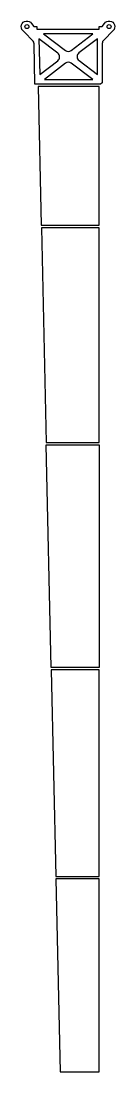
# Model space of a CAD drawing. Header units: millimetres. Extents: x -11497 to 404, y -3854 to 414.
# Drawn here: x -10291 to -10233, y -2995 to -2342 of the extents above; entities that cross this region are included whole.
import ezdxf

# ---------------------------------------------------------------- set-up
doc = ezdxf.new("R2010")
doc.units = ezdxf.units.MM

msp = doc.modelspace()

# ---------------------------------------------------------------- linework, layer by layer
for p, q in [((-10242.8017, -2382.4594), (-10280.8197, -2382.4594)), ((-10280.8197, -2382.4594), (-10278.9015, -2468.6847)), ((-10242.8017, -2468.6847), (-10242.8017, -2382.4594)), ((-10278.9015, -2468.6847), (-10242.8017, -2468.6847)), ((-10242.8017, -2470.1847), (-10278.8682, -2470.1847)), ((-10278.8682, -2470.1847), (-10275.8983, -2603.6847)), ((-10242.8017, -2603.6847), (-10242.8017, -2470.1847)), ((-10275.8983, -2603.6847), (-10242.8017, -2603.6847)), ((-10272.7839, -2743.6847), (-10275.865, -2605.1847)), ((-10275.865, -2605.1847), (-10242.8017, -2605.1847)), ((-10242.8017, -2605.1847), (-10242.8017, -2743.6847)), ((-10242.8017, -2743.6847), (-10272.7839, -2743.6847)), ((-10242.8017, -2745.1847), (-10272.7505, -2745.1847)), ((-10272.7505, -2745.1847), (-10269.8919, -2873.6847)), ((-10242.8017, -2873.6847), (-10242.8017, -2745.1847)), ((-10269.8919, -2873.6847), (-10242.8017, -2873.6847)), ((-10242.8017, -2875.1847), (-10269.8585, -2875.1847)), ((-10269.8585, -2875.1847), (-10267.189, -2995.1847)), ((-10242.8017, -2995.1847), (-10242.8017, -2875.1847)), ((-10267.189, -2995.1847), (-10242.8017, -2995.1847))]:
    msp.add_line(p, q)
msp.add_lwpolyline([(-10234.0768, -2347.6596), (-10234.0768, -2347.6596), (-10234.0768, -2347.6596), (-10234.0768, -2347.6596), (-10234.0768, -2347.6596), (-10234.0768, -2347.6596), (-10234.0768, -2347.6596), (-10234.0768, -2347.6596), (-10234.0768, -2347.6596), (-10234.0768, -2347.6596), (-10234.0768, -2347.6596), (-10234.0768, -2347.6596), (-10234.0768, -2347.6596), (-10234.0768, -2347.6596), (-10234.0768, -2347.6596), (-10234.0768, -2347.6596), (-10234.0768, -2347.6596), (-10234.0768, -2347.6596), (-10234.0768, -2347.6596), (-10234.0768, -2347.6596), (-10234.0768, -2347.6596), (-10239.923, -2353.5058, 0.19891237), (-10240.8017, -2355.6271), (-10240.8017, -2380.1271), (-10241.8508, -2380.9594), (-10282.8508, -2380.9594), (-10283.4101, -2355.9064, 0.18699393), (-10284.3018, -2353.852), (-10289.1775, -2348.88), (-10290.3743, -2347.6596), (-10290.3743, -2347.6596), (-10290.3743, -2347.6596), (-10290.3743, -2347.6596), (-10290.3743, -2347.6596), (-10290.3743, -2347.6596, -1.09552072), (-10285.0171, -2343.1992), (-10283.6494, -2345.1847), (-10281.6494, -2345.1847), (-10281.6494, -2346.6847), (-10242.8017, -2346.6847), (-10242.8017, -2345.1847), (-10240.8017, -2345.1847), (-10239.434, -2343.1992, -1.09552169), (-10234.0768, -2347.6596)], format="xyb")
for points in [[(-10260.1822, -2359.9254), (-10246.8017, -2349.6847), (-10277.471, -2349.6847), (-10263.8065, -2359.9423, 0.33616372)], [(-10268.6265, -2366.3882, 0.49725572), (-10268.6521, -2361.6042), (-10280.4701, -2352.7584), (-10279.9227, -2375.0337)], [(-10255.3464, -2366.2931), (-10243.8017, -2374.9594), (-10243.8017, -2352.6847), (-10255.3653, -2361.5089, 0.4972643)], [(-10246.8016, -2377.9594), (-10260.1924, -2367.9363, 0.33538305), (-10263.8101, -2367.9531), (-10276.9236, -2377.96)]]:
    msp.add_lwpolyline(points, format="xyb", close=True)
for centre in [(-10287.8994, -2345.1847), (-10236.5517, -2345.1847)]:
    msp.add_circle(centre, 1.25)

doc.saveas('drawing.dxf')
